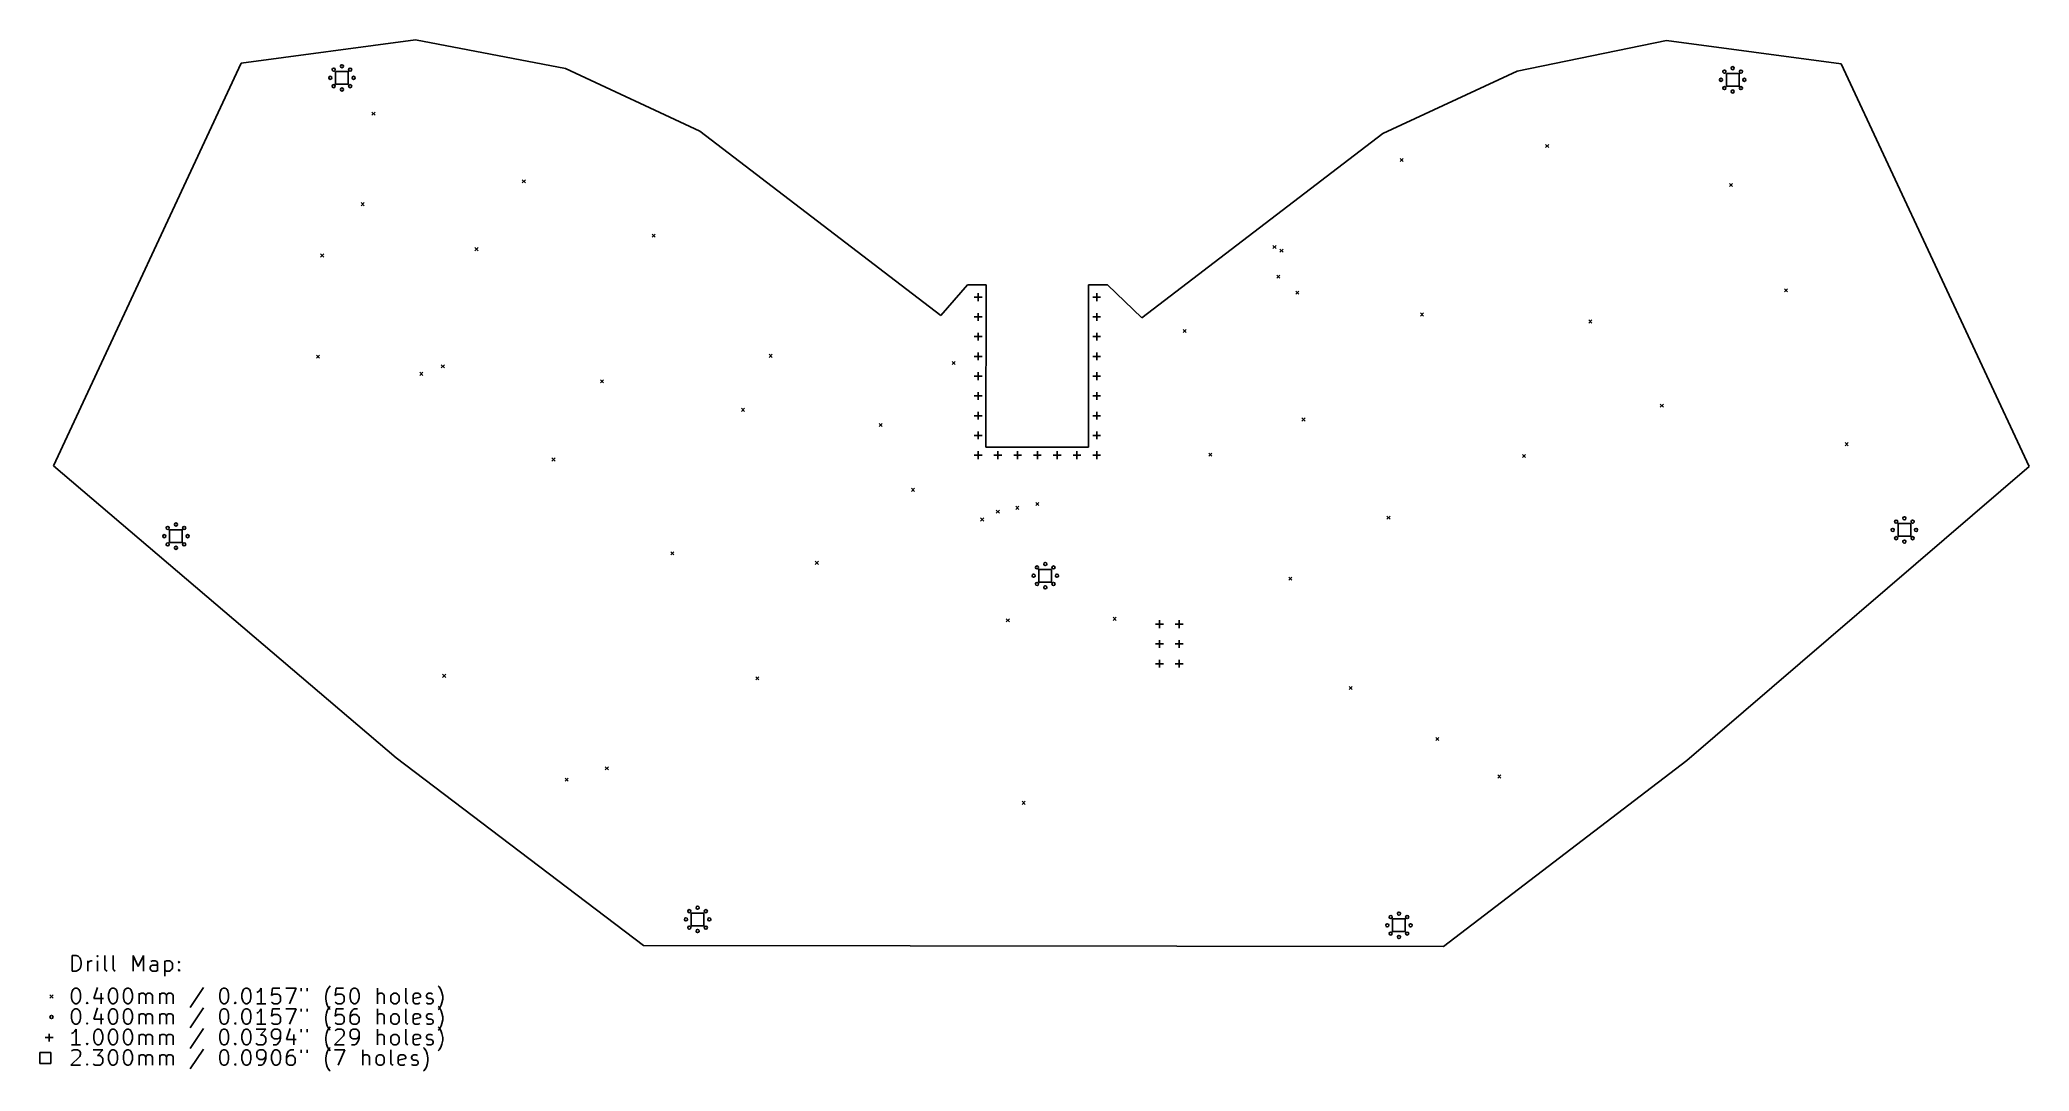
# Model space of a CAD drawing. Extents: x 13 to 269, y -176 to -43.
import ezdxf

# ---------------------------------------------------------------- set-up
doc = ezdxf.new("R2010")
doc.units = 0
doc.layers.add('BLACK', color=7, linetype='CONTINUOUS')

msp = doc.modelspace()

# ---------------------------------------------------------------- linework, layer by layer
at = {"layer": 'BLACK', "linetype": 'CONTINUOUS'}
for p, q in [((61.27, -43.36), (38.87, -46.37)), ((80.57, -47.04), (61.27, -43.36)), ((222.12, -43.45), (202.9, -47.38)), ((244.57, -46.45), (222.12, -43.45)), ((38.87, -46.37), (14.73, -98.14)), ((52.6292, -47.4468), (51.0028, -47.4468)), ((51.0028, -47.4468), (51.0028, -49.0732)), ((52.6292, -49.0732), (52.6292, -47.4468)), ((97.83, -55.09), (80.57, -47.04)), ((202.9, -47.38), (185.64, -55.43)), ((231.421, -47.7008), (229.795, -47.7008)), ((229.795, -47.7008), (229.795, -49.3272)), ((231.421, -49.3272), (231.421, -47.7008)), ((268.73, -98.25), (244.57, -46.45)), ((51.0028, -49.0732), (52.6292, -49.0732)), ((229.795, -49.3272), (231.421, -49.3272)), ((55.67, -52.67), (56.07, -53.07)), ((56.07, -52.67), (55.67, -53.07)), ((128.83, -78.8), (97.83, -55.09)), ((185.64, -55.43), (154.65, -79.13)), ((187.86, -58.63), (188.26, -59.03)), ((188.26, -58.63), (187.86, -59.03)), ((206.56, -56.81), (206.96, -57.21)), ((206.96, -56.81), (206.56, -57.21)), ((75.005, -61.365), (75.405, -61.765)), ((75.405, -61.365), (75.005, -61.765)), ((230.19, -61.82), (230.59, -62.22)), ((230.59, -61.82), (230.19, -62.22)), ((54.29, -64.3), (54.69, -64.7)), ((54.69, -64.3), (54.29, -64.7)), ((91.69, -68.36), (92.09, -68.76)), ((92.09, -68.36), (91.69, -68.76)), ((49.0741, -70.9041), (49.4741, -71.3041)), ((49.4741, -70.9041), (49.0741, -71.3041)), ((68.91, -70.08), (69.31, -70.48)), ((69.31, -70.08), (68.91, -70.48)), ((171.5, -69.8095), (171.9, -70.2095)), ((171.9, -69.8095), (171.5, -70.2095)), ((172.41, -70.28), (172.81, -70.68)), ((172.81, -70.28), (172.41, -70.68)), ((172.01, -73.62), (172.41, -74.02)), ((172.41, -73.62), (172.01, -74.02)), ((132.22, -74.86), (128.83, -78.8)), ((134.65, -74.86), (132.22, -74.86)), ((133.104, -76.454), (134.104, -76.454)), ((133.604, -75.954), (133.604, -76.954)), ((134.61, -95.76), (134.65, -74.92)), ((134.65, -74.92), (134.65, -74.86)), ((147.81, -74.87), (147.79, -95.75)), ((150.23, -74.87), (147.81, -74.87)), ((148.344, -76.454), (149.344, -76.454)), ((148.844, -75.954), (148.844, -76.954)), ((154.65, -79.13), (150.23, -74.87)), ((174.44, -75.68), (174.84, -76.08)), ((174.84, -75.68), (174.44, -76.08)), ((237.27, -75.37), (237.67, -75.77)), ((237.67, -75.37), (237.27, -75.77)), ((133.104, -78.994), (134.104, -78.994)), ((133.604, -78.494), (133.604, -79.494)), ((148.344, -78.994), (149.344, -78.994)), ((148.844, -78.494), (148.844, -79.494)), ((190.47, -78.48), (190.87, -78.88)), ((190.87, -78.48), (190.47, -78.88)), ((133.104, -81.534), (134.104, -81.534)), ((133.604, -81.034), (133.604, -82.034)), ((148.344, -81.534), (149.344, -81.534)), ((148.844, -81.034), (148.844, -82.034)), ((159.966, -80.5963), (160.366, -80.9963)), ((160.366, -80.5963), (159.966, -80.9963)), ((212.098, -79.39), (212.498, -79.79)), ((212.498, -79.39), (212.098, -79.79)), ((48.55, -83.91), (48.95, -84.31)), ((48.95, -83.91), (48.55, -84.31)), ((106.727, -83.7927), (107.127, -84.1927)), ((107.127, -83.7927), (106.727, -84.1927)), ((133.104, -84.074), (134.104, -84.074)), ((133.604, -83.574), (133.604, -84.574)), ((148.344, -84.074), (149.344, -84.074)), ((148.844, -83.574), (148.844, -84.574)), ((61.83, -86.12), (62.23, -86.52)), ((62.23, -86.12), (61.83, -86.52)), ((64.59, -85.14), (64.99, -85.54)), ((64.99, -85.14), (64.59, -85.54)), ((130.262, -84.7303), (130.662, -85.1303)), ((130.662, -84.7303), (130.262, -85.1303)), ((133.104, -86.614), (134.104, -86.614)), ((133.604, -86.114), (133.604, -87.114)), ((148.344, -86.614), (149.344, -86.614)), ((148.844, -86.114), (148.844, -87.114)), ((85.0523, -87.0723), (85.4523, -87.4723)), ((85.4523, -87.0723), (85.0523, -87.4723)), ((133.104, -89.154), (134.104, -89.154)), ((133.604, -88.654), (133.604, -89.654)), ((148.344, -89.154), (149.344, -89.154)), ((148.844, -88.654), (148.844, -89.654)), ((103.165, -90.745), (103.565, -91.145)), ((103.565, -90.745), (103.165, -91.145)), ((133.104, -91.694), (134.104, -91.694)), ((133.604, -91.194), (133.604, -92.194)), ((148.344, -91.694), (149.344, -91.694)), ((148.844, -91.194), (148.844, -92.194)), ((175.23, -91.98), (175.63, -92.38)), ((175.63, -91.98), (175.23, -92.38)), ((221.3, -90.22), (221.7, -90.62)), ((221.7, -90.22), (221.3, -90.62)), ((120.87, -92.7), (121.27, -93.1)), ((121.27, -92.7), (120.87, -93.1)), ((133.104, -94.234), (134.104, -94.234)), ((133.604, -93.734), (133.604, -94.734)), ((148.344, -94.234), (149.344, -94.234)), ((148.844, -93.734), (148.844, -94.734)), ((78.82, -97.13), (79.22, -97.53)), ((79.22, -97.13), (78.82, -97.53)), ((133.104, -96.774), (134.104, -96.774)), ((133.604, -96.274), (133.604, -97.274)), ((147.79, -95.75), (134.61, -95.76)), ((135.644, -96.774), (136.644, -96.774)), ((136.144, -96.274), (136.144, -97.274)), ((138.184, -96.774), (139.184, -96.774)), ((138.684, -96.274), (138.684, -97.274)), ((140.724, -96.774), (141.724, -96.774)), ((141.224, -96.274), (141.224, -97.274)), ((143.264, -96.774), (144.264, -96.774)), ((143.764, -96.274), (143.764, -97.274)), ((145.804, -96.774), (146.804, -96.774)), ((146.304, -96.274), (146.304, -97.274)), ((148.344, -96.774), (149.344, -96.774)), ((148.844, -96.274), (148.844, -97.274)), ((163.27, -96.51), (163.67, -96.91)), ((163.67, -96.51), (163.27, -96.91)), ((203.58, -96.69), (203.98, -97.09)), ((203.98, -96.69), (203.58, -97.09)), ((245.07, -95.16), (245.47, -95.56)), ((245.47, -95.16), (245.07, -95.56)), ((14.73, -98.14), (58.78, -135.69)), ((224.72, -136.04), (268.73, -98.25)), ((125.034, -101.036), (125.434, -101.436)), ((125.434, -101.036), (125.034, -101.436)), ((133.929, -104.84), (134.329, -105.239)), ((134.329, -104.84), (133.929, -105.239)), ((135.94, -103.84), (136.34, -104.239)), ((136.34, -103.84), (135.94, -104.239)), ((138.45, -103.34), (138.85, -103.739)), ((138.85, -103.34), (138.45, -103.739)), ((141.02, -102.84), (141.42, -103.239)), ((141.42, -102.84), (141.02, -103.239)), ((186.16, -104.61), (186.56, -105.01)), ((186.56, -104.61), (186.16, -105.01)), ((31.2932, -106.375), (29.6668, -106.375)), ((29.6668, -106.375), (29.6668, -108.001)), ((31.2932, -108.001), (31.2932, -106.375)), ((253.499, -105.569), (251.873, -105.569)), ((251.873, -105.569), (251.873, -107.195)), ((251.873, -107.195), (253.499, -107.195)), ((253.499, -107.195), (253.499, -105.569)), ((29.6668, -108.001), (31.2932, -108.001)), ((94.1, -109.19), (94.5, -109.59)), ((94.5, -109.19), (94.1, -109.59)), ((112.67, -110.41), (113.07, -110.81)), ((113.07, -110.41), (112.67, -110.81)), ((143.053, -111.455), (141.427, -111.455)), ((141.427, -111.455), (141.427, -113.081)), ((143.053, -113.081), (143.053, -111.455)), ((173.53, -112.44), (173.93, -112.84)), ((173.93, -112.44), (173.53, -112.84)), ((141.427, -113.081), (143.053, -113.081)), ((150.944, -117.614), (151.344, -118.014)), ((151.344, -117.614), (150.944, -118.014)), ((137.226, -117.799), (137.626, -118.199)), ((137.626, -117.799), (137.226, -118.199)), ((156.415, -118.505), (157.415, -118.505)), ((156.915, -118.005), (156.915, -119.005)), ((158.955, -118.505), (159.955, -118.505)), ((159.455, -118.005), (159.455, -119.005)), ((156.415, -121.045), (157.415, -121.045)), ((156.915, -120.545), (156.915, -121.545)), ((158.955, -121.045), (159.955, -121.045)), ((159.455, -120.545), (159.455, -121.545)), ((64.76, -124.95), (65.16, -125.35)), ((65.16, -124.95), (64.76, -125.35)), ((105.03, -125.28), (105.43, -125.68)), ((105.43, -125.28), (105.03, -125.68)), ((156.415, -123.585), (157.415, -123.585)), ((156.915, -123.085), (156.915, -124.085)), ((158.955, -123.585), (159.955, -123.585)), ((159.455, -123.085), (159.455, -124.085)), ((181.29, -126.51), (181.69, -126.91)), ((181.69, -126.51), (181.29, -126.91)), ((192.45, -133.06), (192.85, -133.46)), ((192.85, -133.06), (192.45, -133.46)), ((58.78, -135.69), (90.57, -159.82)), ((85.67, -136.83), (86.07, -137.23)), ((86.07, -136.83), (85.67, -137.23)), ((193.43, -159.93), (224.72, -136.04)), ((200.4, -137.89), (200.8, -138.29)), ((200.8, -137.89), (200.4, -138.29)), ((80.52, -138.29), (80.92, -138.69)), ((80.92, -138.29), (80.52, -138.69)), ((139.246, -141.278), (139.646, -141.678)), ((139.646, -141.278), (139.246, -141.678)), ((98.3492, -155.651), (96.7228, -155.651)), ((96.7228, -155.651), (96.7228, -157.277)), ((98.3492, -157.277), (98.3492, -155.651)), ((96.7228, -157.277), (98.3492, -157.277)), ((188.519, -156.413), (186.893, -156.413)), ((186.893, -156.413), (186.893, -158.039)), ((186.893, -158.039), (188.519, -158.039)), ((188.519, -158.039), (188.519, -156.413)), ((17.1562, -163.105), (17.1562, -161.105)), ((17.1562, -161.105), (17.6324, -161.105)), ((17.6324, -161.105), (17.9181, -161.2)), ((20.3943, -161.105), (20.299, -161.2)), ((20.4895, -161.2), (20.3943, -161.105)), ((20.3943, -161.105), (20.3943, -161.296)), ((21.3467, -162.82), (21.3467, -161.105)), ((22.3943, -162.82), (22.3943, -161.105)), ((24.9657, -163.105), (24.9657, -161.105)), ((24.9657, -161.105), (25.6324, -162.534)), ((25.6324, -162.534), (26.299, -161.105)), ((26.299, -161.105), (26.299, -163.105)), ((90.57, -159.82), (193.43, -159.93)), ((17.6324, -163.105), (17.1562, -163.105)), ((17.9181, -163.01), (17.6324, -163.105)), ((17.9181, -161.2), (18.1086, -161.391)), ((18.1086, -162.82), (17.9181, -163.01)), ((18.1086, -161.391), (18.2038, -161.581)), ((18.2038, -162.629), (18.1086, -162.82)), ((18.2038, -161.581), (18.299, -161.962)), ((18.299, -162.248), (18.2038, -162.629)), ((18.299, -161.962), (18.299, -162.248)), ((19.1562, -163.105), (19.1562, -161.772)), ((19.1562, -162.153), (19.2514, -161.962)), ((19.2514, -161.962), (19.3467, -161.867)), ((19.3467, -161.867), (19.5371, -161.772)), ((19.5371, -161.772), (19.7276, -161.772)), ((20.299, -161.2), (20.3943, -161.296)), ((20.3943, -161.296), (20.4895, -161.2)), ((20.3943, -163.105), (20.3943, -161.772)), ((21.4419, -163.01), (21.3467, -162.82)), ((21.6324, -163.105), (21.4419, -163.01)), ((22.4895, -163.01), (22.3943, -162.82)), ((22.68, -163.105), (22.4895, -163.01)), ((27.1562, -162.629), (27.2514, -162.439)), ((27.1562, -162.82), (27.1562, -162.629)), ((27.2514, -163.01), (27.1562, -162.82)), ((27.4419, -161.772), (27.2514, -161.867)), ((27.2514, -162.439), (27.4419, -162.343)), ((27.4419, -163.105), (27.2514, -163.01)), ((27.8229, -161.772), (27.4419, -161.772)), ((27.4419, -162.343), (27.9181, -162.343)), ((27.9181, -163.105), (27.4419, -163.105)), ((28.0133, -161.867), (27.8229, -161.772)), ((27.9181, -162.343), (28.1086, -162.248)), ((28.1086, -163.01), (27.9181, -163.105)), ((28.1086, -162.058), (28.0133, -161.867)), ((28.1086, -163.105), (28.1086, -162.058)), ((29.061, -161.772), (29.061, -163.772)), ((29.061, -161.867), (29.2514, -161.772)), ((29.2514, -163.105), (29.061, -163.01)), ((29.2514, -161.772), (29.6324, -161.772)), ((29.6324, -163.105), (29.2514, -163.105)), ((29.6324, -161.772), (29.8229, -161.867)), ((29.8229, -163.01), (29.6324, -163.105)), ((29.8229, -161.867), (29.9181, -161.962)), ((29.9181, -162.915), (29.8229, -163.01)), ((29.9181, -161.962), (30.0133, -162.153)), ((30.0133, -162.724), (29.9181, -162.915)), ((30.0133, -162.153), (30.0133, -162.724)), ((30.7752, -161.962), (30.8705, -161.867)), ((30.8705, -162.058), (30.7752, -161.962)), ((30.7752, -163.01), (30.8705, -162.915)), ((30.8705, -163.105), (30.7752, -163.01)), ((30.8705, -161.867), (30.9657, -161.962)), ((30.8705, -161.867), (30.8705, -162.058)), ((30.9657, -161.962), (30.8705, -162.058)), ((30.8705, -162.915), (30.9657, -163.01)), ((30.8705, -162.915), (30.8705, -163.105)), ((30.9657, -163.01), (30.8705, -163.105)), ((14.28, -166.18), (14.68, -166.58)), ((14.68, -166.18), (14.28, -166.58)), ((17.061, -166.067), (17.1562, -165.686)), ((17.061, -166.543), (17.061, -166.067)), ((17.1562, -165.686), (17.2514, -165.496)), ((17.2514, -165.496), (17.3467, -165.4)), ((17.3467, -165.4), (17.5371, -165.305)), ((17.5371, -165.305), (17.7276, -165.305)), ((17.7276, -165.305), (17.9181, -165.4)), ((17.9181, -165.4), (18.0133, -165.496)), ((18.0133, -165.496), (18.1086, -165.686)), ((18.1086, -165.686), (18.2038, -166.067)), ((18.2038, -166.067), (18.2038, -166.543)), ((20.3943, -165.21), (19.9181, -166.639)), ((20.8705, -165.972), (20.8705, -167.305)), ((21.8229, -166.067), (21.9181, -165.686)), ((21.8229, -166.543), (21.8229, -166.067)), ((21.9181, -165.686), (22.0133, -165.496)), ((22.0133, -165.496), (22.1086, -165.4)), ((22.1086, -165.4), (22.299, -165.305)), ((22.299, -165.305), (22.4895, -165.305)), ((22.4895, -165.305), (22.68, -165.4)), ((22.68, -165.4), (22.7752, -165.496)), ((22.7752, -165.496), (22.8705, -165.686)), ((22.8705, -165.686), (22.9657, -166.067)), ((22.9657, -166.067), (22.9657, -166.543)), ((23.7276, -166.067), (23.8229, -165.686)), ((23.7276, -166.543), (23.7276, -166.067)), ((23.8229, -165.686), (23.9181, -165.496)), ((23.9181, -165.496), (24.0133, -165.4)), ((24.0133, -165.4), (24.2038, -165.305)), ((24.2038, -165.305), (24.3943, -165.305)), ((24.3943, -165.305), (24.5848, -165.4)), ((24.5848, -165.4), (24.68, -165.496)), ((24.68, -165.496), (24.7752, -165.686)), ((24.7752, -165.686), (24.8705, -166.067)), ((24.8705, -166.067), (24.8705, -166.543)), ((25.7276, -167.305), (25.7276, -165.972)), ((25.7276, -166.162), (25.8229, -166.067)), ((25.8229, -166.067), (26.0133, -165.972)), ((26.0133, -165.972), (26.299, -165.972)), ((26.299, -165.972), (26.4895, -166.067)), ((26.4895, -166.067), (26.5848, -166.258)), ((26.5848, -166.258), (26.68, -166.067)), ((26.68, -166.067), (26.8705, -165.972)), ((26.8705, -165.972), (27.1562, -165.972)), ((27.1562, -165.972), (27.3467, -166.067)), ((27.3467, -166.067), (27.4419, -166.258)), ((28.3943, -167.305), (28.3943, -165.972)), ((28.3943, -166.162), (28.4895, -166.067)), ((28.4895, -166.067), (28.68, -165.972)), ((28.68, -165.972), (28.9657, -165.972)), ((28.9657, -165.972), (29.1562, -166.067)), ((29.1562, -166.067), (29.2514, -166.258)), ((29.2514, -166.258), (29.3467, -166.067)), ((29.3467, -166.067), (29.5371, -165.972)), ((29.5371, -165.972), (29.8229, -165.972)), ((29.8229, -165.972), (30.0133, -166.067)), ((30.0133, -166.067), (30.1086, -166.258)), ((34.0133, -165.21), (32.299, -167.781)), ((36.1086, -166.067), (36.2038, -165.686)), ((36.1086, -166.543), (36.1086, -166.067)), ((36.2038, -165.686), (36.299, -165.496)), ((36.299, -165.496), (36.3943, -165.4)), ((36.3943, -165.4), (36.5848, -165.305)), ((36.5848, -165.305), (36.7752, -165.305)), ((36.7752, -165.305), (36.9657, -165.4)), ((36.9657, -165.4), (37.061, -165.496)), ((37.061, -165.496), (37.1562, -165.686)), ((37.1562, -165.686), (37.2514, -166.067)), ((37.2514, -166.067), (37.2514, -166.543)), ((38.9657, -166.067), (39.061, -165.686)), ((38.9657, -166.543), (38.9657, -166.067)), ((39.061, -165.686), (39.1562, -165.496)), ((39.1562, -165.496), (39.2514, -165.4)), ((39.2514, -165.4), (39.4419, -165.305)), ((39.4419, -165.305), (39.6324, -165.305)), ((39.6324, -165.305), (39.8229, -165.4)), ((39.8229, -165.4), (39.9181, -165.496)), ((39.9181, -165.496), (40.0133, -165.686)), ((40.0133, -165.686), (40.1086, -166.067)), ((40.1086, -166.067), (40.1086, -166.543)), ((41.061, -165.781), (40.8705, -165.877)), ((41.2514, -165.591), (41.061, -165.781)), ((41.4419, -165.305), (41.2514, -165.591)), ((41.4419, -167.305), (41.4419, -165.305)), ((42.8705, -165.305), (42.7752, -166.258)), ((42.7752, -166.258), (42.8705, -166.162)), ((43.8229, -165.305), (42.8705, -165.305)), ((42.8705, -166.162), (43.061, -166.067)), ((43.061, -166.067), (43.5371, -166.067)), ((43.5371, -166.067), (43.7276, -166.162)), ((43.7276, -166.162), (43.8229, -166.258)), ((44.5848, -165.305), (45.9181, -165.305)), ((45.9181, -165.305), (45.061, -167.305)), ((46.5848, -165.305), (46.5848, -165.686)), ((47.3467, -165.305), (47.3467, -165.686)), ((49.7276, -166.353), (49.8229, -165.877)), ((49.8229, -165.877), (49.9181, -165.591)), ((49.9181, -165.591), (50.0133, -165.4)), ((50.0133, -165.4), (50.2038, -165.115)), ((50.2038, -165.115), (50.2991, -165.02)), ((51.061, -165.305), (50.9657, -166.258)), ((50.9657, -166.258), (51.061, -166.162)), ((52.0133, -165.305), (51.061, -165.305)), ((51.061, -166.162), (51.2514, -166.067)), ((51.2514, -166.067), (51.7276, -166.067)), ((51.7276, -166.067), (51.9181, -166.162)), ((51.9181, -166.162), (52.0133, -166.258)), ((52.8705, -166.067), (52.9657, -165.686)), ((52.8705, -166.543), (52.8705, -166.067)), ((52.9657, -165.686), (53.061, -165.496)), ((53.061, -165.496), (53.1562, -165.4)), ((53.1562, -165.4), (53.3467, -165.305)), ((53.3467, -165.305), (53.5371, -165.305)), ((53.5371, -165.305), (53.7276, -165.4)), ((53.7276, -165.4), (53.8229, -165.496)), ((53.8229, -165.496), (53.9181, -165.686)), ((53.9181, -165.686), (54.0133, -166.067)), ((54.0133, -166.067), (54.0133, -166.543)), ((56.3943, -167.305), (56.3943, -165.305)), ((56.4895, -166.067), (56.3943, -166.162)), ((56.68, -165.972), (56.4895, -166.067)), ((56.9657, -165.972), (56.68, -165.972)), ((57.1562, -166.067), (56.9657, -165.972)), ((57.2514, -166.258), (57.1562, -166.067)), ((58.1086, -166.353), (58.2038, -166.162)), ((58.2038, -166.162), (58.2991, -166.067)), ((58.2991, -166.067), (58.4895, -165.972)), ((58.4895, -165.972), (58.7752, -165.972)), ((58.7752, -165.972), (58.9657, -166.067)), ((58.9657, -166.067), (59.061, -166.162)), ((59.061, -166.162), (59.1562, -166.353)), ((60.0133, -167.02), (60.0133, -165.305)), ((60.9657, -166.258), (61.061, -166.067)), ((61.061, -166.067), (61.2514, -165.972)), ((61.2514, -165.972), (61.6324, -165.972)), ((61.6324, -165.972), (61.8229, -166.067)), ((61.8229, -166.067), (61.9181, -166.258)), ((62.68, -166.258), (62.7752, -166.067)), ((62.7752, -166.067), (62.9657, -165.972)), ((62.9657, -165.972), (63.2514, -165.972)), ((63.2514, -165.972), (63.4419, -166.067)), ((64.2991, -165.115), (64.2038, -165.02)), ((64.4895, -165.4), (64.2991, -165.115)), ((64.5848, -165.591), (64.4895, -165.4)), ((64.68, -165.877), (64.5848, -165.591)), ((64.7752, -166.353), (64.68, -165.877)), ((17.1562, -166.924), (17.061, -166.543)), ((17.061, -168.707), (17.1562, -168.326)), ((17.061, -169.183), (17.061, -168.707)), ((17.2514, -167.115), (17.1562, -166.924)), ((17.1562, -168.326), (17.2514, -168.136)), ((17.3467, -167.21), (17.2514, -167.115)), ((17.2514, -168.136), (17.3467, -168.04)), ((17.5371, -167.305), (17.3467, -167.21)), ((17.3467, -168.04), (17.5371, -167.945)), ((17.7276, -167.305), (17.5371, -167.305)), ((17.5371, -167.945), (17.7276, -167.945)), ((17.9181, -167.21), (17.7276, -167.305)), ((17.7276, -167.945), (17.9181, -168.04)), ((18.0133, -167.115), (17.9181, -167.21)), ((17.9181, -168.04), (18.0133, -168.136)), ((18.1086, -166.924), (18.0133, -167.115)), ((18.0133, -168.136), (18.1086, -168.326)), ((18.2038, -166.543), (18.1086, -166.924)), ((18.1086, -168.326), (18.2038, -168.707)), ((18.2038, -168.707), (18.2038, -169.183)), ((18.9657, -167.21), (19.061, -167.115)), ((19.061, -167.305), (18.9657, -167.21)), ((19.061, -167.115), (19.1562, -167.21)), ((19.061, -167.115), (19.061, -167.305)), ((19.1562, -167.21), (19.061, -167.305)), ((19.9181, -166.639), (21.1562, -166.639)), ((20.3943, -167.85), (19.9181, -169.279)), ((20.8705, -168.612), (20.8705, -169.945)), ((21.9181, -166.924), (21.8229, -166.543)), ((21.8229, -168.707), (21.9181, -168.326)), ((21.8229, -169.183), (21.8229, -168.707)), ((22.0133, -167.115), (21.9181, -166.924)), ((21.9181, -168.326), (22.0133, -168.136)), ((22.1086, -167.21), (22.0133, -167.115)), ((22.0133, -168.136), (22.1086, -168.04)), ((22.299, -167.305), (22.1086, -167.21)), ((22.1086, -168.04), (22.299, -167.945)), ((22.4895, -167.305), (22.299, -167.305)), ((22.299, -167.945), (22.4895, -167.945)), ((22.68, -167.21), (22.4895, -167.305)), ((22.4895, -167.945), (22.68, -168.04)), ((22.7752, -167.115), (22.68, -167.21)), ((22.68, -168.04), (22.7752, -168.136)), ((22.8705, -166.924), (22.7752, -167.115)), ((22.7752, -168.136), (22.8705, -168.326)), ((22.9657, -166.543), (22.8705, -166.924)), ((22.8705, -168.326), (22.9657, -168.707)), ((22.9657, -168.707), (22.9657, -169.183)), ((23.8229, -166.924), (23.7276, -166.543)), ((23.7276, -168.707), (23.8229, -168.326)), ((23.7276, -169.183), (23.7276, -168.707)), ((23.9181, -167.115), (23.8229, -166.924)), ((23.8229, -168.326), (23.9181, -168.136)), ((24.0133, -167.21), (23.9181, -167.115)), ((23.9181, -168.136), (24.0133, -168.04)), ((24.2038, -167.305), (24.0133, -167.21)), ((24.0133, -168.04), (24.2038, -167.945)), ((24.3943, -167.305), (24.2038, -167.305)), ((24.2038, -167.945), (24.3943, -167.945)), ((24.5848, -167.21), (24.3943, -167.305)), ((24.3943, -167.945), (24.5848, -168.04)), ((24.68, -167.115), (24.5848, -167.21)), ((24.5848, -168.04), (24.68, -168.136)), ((24.7752, -166.924), (24.68, -167.115)), ((24.68, -168.136), (24.7752, -168.326)), ((24.8705, -166.543), (24.7752, -166.924)), ((24.7752, -168.326), (24.8705, -168.707)), ((24.8705, -168.707), (24.8705, -169.183)), ((25.7276, -169.945), (25.7276, -168.612)), ((25.7276, -168.802), (25.8229, -168.707)), ((25.8229, -168.707), (26.0133, -168.612)), ((26.0133, -168.612), (26.299, -168.612)), ((26.299, -168.612), (26.4895, -168.707)), ((26.4895, -168.707), (26.5848, -168.898)), ((26.5848, -166.258), (26.5848, -167.305)), ((26.5848, -168.898), (26.68, -168.707)), ((26.68, -168.707), (26.8705, -168.612)), ((26.8705, -168.612), (27.1562, -168.612)), ((27.1562, -168.612), (27.3467, -168.707)), ((27.3467, -168.707), (27.4419, -168.898)), ((27.4419, -166.258), (27.4419, -167.305)), ((28.3943, -169.945), (28.3943, -168.612)), ((28.3943, -168.802), (28.4895, -168.707)), ((28.4895, -168.707), (28.68, -168.612)), ((28.68, -168.612), (28.9657, -168.612)), ((28.9657, -168.612), (29.1562, -168.707)), ((29.1562, -168.707), (29.2514, -168.898)), ((29.2514, -166.258), (29.2514, -167.305)), ((29.2514, -168.898), (29.3467, -168.707)), ((29.3467, -168.707), (29.5371, -168.612)), ((29.5371, -168.612), (29.8229, -168.612)), ((29.8229, -168.612), (30.0133, -168.707)), ((30.0133, -168.707), (30.1086, -168.898)), ((30.1086, -166.258), (30.1086, -167.305)), ((34.0133, -167.85), (32.299, -170.421)), ((36.2038, -166.924), (36.1086, -166.543)), ((36.1086, -168.707), (36.2038, -168.326)), ((36.1086, -169.183), (36.1086, -168.707)), ((36.299, -167.115), (36.2038, -166.924)), ((36.2038, -168.326), (36.299, -168.136)), ((36.3943, -167.21), (36.299, -167.115)), ((36.299, -168.136), (36.3943, -168.04)), ((36.5848, -167.305), (36.3943, -167.21)), ((36.3943, -168.04), (36.5848, -167.945)), ((36.7752, -167.305), (36.5848, -167.305)), ((36.5848, -167.945), (36.7752, -167.945)), ((36.9657, -167.21), (36.7752, -167.305)), ((36.7752, -167.945), (36.9657, -168.04)), ((37.061, -167.115), (36.9657, -167.21)), ((36.9657, -168.04), (37.061, -168.136)), ((37.1562, -166.924), (37.061, -167.115)), ((37.061, -168.136), (37.1562, -168.326)), ((37.2514, -166.543), (37.1562, -166.924)), ((37.1562, -168.326), (37.2514, -168.707)), ((37.2514, -168.707), (37.2514, -169.183)), ((38.0133, -167.21), (38.1086, -167.115)), ((38.1086, -167.305), (38.0133, -167.21)), ((38.1086, -167.115), (38.2038, -167.21)), ((38.1086, -167.115), (38.1086, -167.305)), ((38.2038, -167.21), (38.1086, -167.305)), ((39.061, -166.924), (38.9657, -166.543)), ((38.9657, -168.707), (39.061, -168.326)), ((38.9657, -169.183), (38.9657, -168.707)), ((39.1562, -167.115), (39.061, -166.924)), ((39.061, -168.326), (39.1562, -168.136)), ((39.2514, -167.21), (39.1562, -167.115)), ((39.1562, -168.136), (39.2514, -168.04)), ((39.4419, -167.305), (39.2514, -167.21)), ((39.2514, -168.04), (39.4419, -167.945)), ((39.6324, -167.305), (39.4419, -167.305)), ((39.4419, -167.945), (39.6324, -167.945)), ((39.8229, -167.21), (39.6324, -167.305)), ((39.6324, -167.945), (39.8229, -168.04)), ((39.9181, -167.115), (39.8229, -167.21)), ((39.8229, -168.04), (39.9181, -168.136)), ((40.0133, -166.924), (39.9181, -167.115)), ((39.9181, -168.136), (40.0133, -168.326)), ((40.1086, -166.543), (40.0133, -166.924)), ((40.0133, -168.326), (40.1086, -168.707)), ((40.1086, -168.707), (40.1086, -169.183)), ((42.0133, -167.305), (40.8705, -167.305)), ((41.061, -168.421), (40.8705, -168.517)), ((41.2514, -168.231), (41.061, -168.421)), ((41.4419, -167.945), (41.2514, -168.231)), ((41.4419, -169.945), (41.4419, -167.945)), ((42.8705, -167.21), (42.7752, -167.115)), ((42.8705, -167.945), (42.7752, -168.898)), ((43.061, -167.305), (42.8705, -167.21)), ((43.8229, -167.945), (42.8705, -167.945)), ((42.8705, -168.802), (43.061, -168.707)), ((43.5371, -167.305), (43.061, -167.305)), ((43.061, -168.707), (43.5371, -168.707)), ((43.7276, -167.21), (43.5371, -167.305)), ((43.5371, -168.707), (43.7276, -168.802)), ((43.8229, -167.115), (43.7276, -167.21)), ((43.8229, -166.258), (43.9181, -166.448)), ((43.9181, -166.924), (43.8229, -167.115)), ((43.9181, -166.448), (43.9181, -166.924)), ((44.5848, -167.945), (45.9181, -167.945)), ((45.9181, -167.945), (45.061, -169.945)), ((46.5848, -167.945), (46.5848, -168.326)), ((47.3467, -167.945), (47.3467, -168.326)), ((49.7276, -166.734), (49.7276, -166.353)), ((49.8229, -167.21), (49.7276, -166.734)), ((49.7276, -168.993), (49.8229, -168.517)), ((49.9181, -167.496), (49.8229, -167.21)), ((49.8229, -168.517), (49.9181, -168.231)), ((50.0133, -167.686), (49.9181, -167.496)), ((49.9181, -168.231), (50.0133, -168.04)), ((50.2038, -167.972), (50.0133, -167.686)), ((50.0133, -168.04), (50.2038, -167.755)), ((50.2038, -167.755), (50.2991, -167.66)), ((50.2991, -168.067), (50.2038, -167.972)), ((51.061, -167.21), (50.9657, -167.115)), ((51.061, -167.945), (50.9657, -168.898)), ((51.2514, -167.305), (51.061, -167.21)), ((52.0133, -167.945), (51.061, -167.945)), ((51.061, -168.802), (51.2514, -168.707)), ((51.7276, -167.305), (51.2514, -167.305)), ((51.2514, -168.707), (51.7276, -168.707)), ((51.9181, -167.21), (51.7276, -167.305)), ((51.7276, -168.707), (51.9181, -168.802)), ((52.0133, -167.115), (51.9181, -167.21)), ((52.0133, -166.258), (52.1086, -166.448)), ((52.1086, -166.924), (52.0133, -167.115)), ((52.1086, -166.448), (52.1086, -166.924)), ((52.9657, -166.924), (52.8705, -166.543)), ((52.9657, -168.421), (52.8705, -168.802)), ((53.061, -167.115), (52.9657, -166.924)), ((53.1562, -168.136), (52.9657, -168.421)), ((53.1562, -167.21), (53.061, -167.115)), ((53.2514, -168.707), (53.061, -168.802)), ((53.3467, -167.305), (53.1562, -167.21)), ((53.2514, -168.04), (53.1562, -168.136)), ((53.4419, -167.945), (53.2514, -168.04)), ((53.6324, -168.707), (53.2514, -168.707)), ((53.5371, -167.305), (53.3467, -167.305)), ((53.8229, -167.945), (53.4419, -167.945)), ((53.7276, -167.21), (53.5371, -167.305)), ((53.8229, -168.802), (53.6324, -168.707)), ((53.8229, -167.115), (53.7276, -167.21)), ((53.9181, -166.924), (53.8229, -167.115)), ((54.0133, -166.543), (53.9181, -166.924)), ((56.3943, -169.945), (56.3943, -167.945)), ((56.4895, -168.707), (56.3943, -168.802)), ((56.68, -168.612), (56.4895, -168.707)), ((56.9657, -168.612), (56.68, -168.612)), ((57.1562, -168.707), (56.9657, -168.612)), ((57.2514, -168.898), (57.1562, -168.707)), ((57.2514, -167.305), (57.2514, -166.258)), ((58.1086, -166.924), (58.1086, -166.353)), ((58.2038, -167.115), (58.1086, -166.924)), ((58.2991, -167.21), (58.2038, -167.115)), ((58.2038, -168.802), (58.2991, -168.707)), ((58.4895, -167.305), (58.2991, -167.21)), ((58.2991, -168.707), (58.4895, -168.612)), ((58.7752, -167.305), (58.4895, -167.305)), ((58.4895, -168.612), (58.7752, -168.612)), ((58.9657, -167.21), (58.7752, -167.305)), ((58.7752, -168.612), (58.9657, -168.707)), ((59.061, -167.115), (58.9657, -167.21)), ((58.9657, -168.707), (59.061, -168.802)), ((59.1562, -166.924), (59.061, -167.115)), ((59.1562, -166.353), (59.1562, -166.924)), ((60.1086, -167.21), (60.0133, -167.02)), ((60.0133, -169.66), (60.0133, -167.945)), ((60.2991, -167.305), (60.1086, -167.21)), ((60.9657, -167.02), (60.9657, -166.258)), ((61.9181, -166.448), (60.9657, -166.639)), ((61.061, -167.21), (60.9657, -167.02)), ((60.9657, -168.898), (61.061, -168.707)), ((61.2514, -167.305), (61.061, -167.21)), ((61.061, -168.707), (61.2514, -168.612)), ((61.6324, -167.305), (61.2514, -167.305)), ((61.2514, -168.612), (61.6324, -168.612)), ((61.8229, -167.21), (61.6324, -167.305)), ((61.6324, -168.612), (61.8229, -168.707)), ((61.8229, -168.707), (61.9181, -168.898)), ((61.9181, -166.258), (61.9181, -166.448)), ((62.68, -166.353), (62.68, -166.258)), ((62.7752, -166.543), (62.68, -166.353)), ((62.68, -167.21), (62.8705, -167.305)), ((62.68, -168.898), (62.7752, -168.707)), ((62.9657, -166.639), (62.7752, -166.543)), ((62.7752, -168.707), (62.9657, -168.612)), ((62.8705, -167.305), (63.2514, -167.305)), ((63.2514, -166.639), (62.9657, -166.639)), ((62.9657, -168.612), (63.2514, -168.612)), ((63.4419, -166.734), (63.2514, -166.639)), ((63.2514, -167.305), (63.4419, -167.21)), ((63.2514, -168.612), (63.4419, -168.707)), ((63.5371, -166.924), (63.4419, -166.734)), ((63.4419, -167.21), (63.5371, -167.02)), ((63.5371, -167.02), (63.5371, -166.924)), ((64.2991, -167.755), (64.2038, -167.66)), ((64.2038, -168.067), (64.2991, -167.972)), ((64.2991, -167.972), (64.4895, -167.686)), ((64.4895, -168.04), (64.2991, -167.755)), ((64.4895, -167.686), (64.5848, -167.496)), ((64.5848, -168.231), (64.4895, -168.04)), ((64.5848, -167.496), (64.68, -167.21)), ((64.68, -168.517), (64.5848, -168.231)), ((64.68, -167.21), (64.7752, -166.734)), ((64.7752, -168.993), (64.68, -168.517)), ((64.7752, -166.734), (64.7752, -166.353)), ((14.18, -171.16), (14.18, -172.16)), ((17.1562, -169.564), (17.061, -169.183)), ((17.2514, -171.061), (17.061, -171.157)), ((17.2514, -169.755), (17.1562, -169.564)), ((17.3467, -169.85), (17.2514, -169.755)), ((17.4419, -170.871), (17.2514, -171.061)), ((17.5371, -169.945), (17.3467, -169.85)), ((17.6324, -170.585), (17.4419, -170.871)), ((17.7276, -169.945), (17.5371, -169.945)), ((17.6324, -172.585), (17.6324, -170.585)), ((17.9181, -169.85), (17.7276, -169.945)), ((18.0133, -169.755), (17.9181, -169.85)), ((18.1086, -169.564), (18.0133, -169.755)), ((18.2038, -169.183), (18.1086, -169.564)), ((18.9657, -169.85), (19.061, -169.755)), ((19.061, -169.945), (18.9657, -169.85)), ((19.061, -169.755), (19.1562, -169.85)), ((19.061, -169.755), (19.061, -169.945)), ((19.1562, -169.85), (19.061, -169.945)), ((19.9181, -169.279), (21.1562, -169.279)), ((19.9181, -171.347), (20.0133, -170.966)), ((19.9181, -171.823), (19.9181, -171.347)), ((20.0133, -170.966), (20.1086, -170.776)), ((20.1086, -170.776), (20.2038, -170.68)), ((20.2038, -170.68), (20.3943, -170.585)), ((20.3943, -170.585), (20.5848, -170.585)), ((20.5848, -170.585), (20.7752, -170.68)), ((20.7752, -170.68), (20.8705, -170.776)), ((20.8705, -170.776), (20.9657, -170.966)), ((20.9657, -170.966), (21.061, -171.347)), ((21.061, -171.347), (21.061, -171.823)), ((21.9181, -169.564), (21.8229, -169.183)), ((21.8229, -171.347), (21.9181, -170.966)), ((21.8229, -171.823), (21.8229, -171.347)), ((22.0133, -169.755), (21.9181, -169.564)), ((21.9181, -170.966), (22.0133, -170.776)), ((22.1086, -169.85), (22.0133, -169.755)), ((22.0133, -170.776), (22.1086, -170.68)), ((22.299, -169.945), (22.1086, -169.85)), ((22.1086, -170.68), (22.299, -170.585)), ((22.4895, -169.945), (22.299, -169.945)), ((22.299, -170.585), (22.4895, -170.585)), ((22.68, -169.85), (22.4895, -169.945)), ((22.4895, -170.585), (22.68, -170.68)), ((22.7752, -169.755), (22.68, -169.85)), ((22.68, -170.68), (22.7752, -170.776)), ((22.8705, -169.564), (22.7752, -169.755)), ((22.7752, -170.776), (22.8705, -170.966)), ((22.9657, -169.183), (22.8705, -169.564)), ((22.8705, -170.966), (22.9657, -171.347)), ((22.9657, -171.347), (22.9657, -171.823)), ((23.8229, -169.564), (23.7276, -169.183)), ((23.7276, -171.347), (23.8229, -170.966)), ((23.7276, -171.823), (23.7276, -171.347)), ((23.9181, -169.755), (23.8229, -169.564)), ((23.8229, -170.966), (23.9181, -170.776)), ((24.0133, -169.85), (23.9181, -169.755)), ((23.9181, -170.776), (24.0133, -170.68)), ((24.2038, -169.945), (24.0133, -169.85)), ((24.0133, -170.68), (24.2038, -170.585)), ((24.3943, -169.945), (24.2038, -169.945)), ((24.2038, -170.585), (24.3943, -170.585)), ((24.5848, -169.85), (24.3943, -169.945)), ((24.3943, -170.585), (24.5848, -170.68)), ((24.68, -169.755), (24.5848, -169.85)), ((24.5848, -170.68), (24.68, -170.776)), ((24.7752, -169.564), (24.68, -169.755)), ((24.68, -170.776), (24.7752, -170.966)), ((24.8705, -169.183), (24.7752, -169.564)), ((24.7752, -170.966), (24.8705, -171.347)), ((24.8705, -171.347), (24.8705, -171.823)), ((25.7276, -172.585), (25.7276, -171.252)), ((25.7276, -171.442), (25.8229, -171.347)), ((25.8229, -171.347), (26.0133, -171.252)), ((26.0133, -171.252), (26.299, -171.252)), ((26.299, -171.252), (26.4895, -171.347)), ((26.4895, -171.347), (26.5848, -171.538)), ((26.5848, -168.898), (26.5848, -169.945)), ((26.5848, -171.538), (26.68, -171.347)), ((26.68, -171.347), (26.8705, -171.252)), ((26.8705, -171.252), (27.1562, -171.252)), ((27.1562, -171.252), (27.3467, -171.347)), ((27.3467, -171.347), (27.4419, -171.538)), ((27.4419, -168.898), (27.4419, -169.945)), ((28.3943, -172.585), (28.3943, -171.252)), ((28.3943, -171.442), (28.4895, -171.347)), ((28.4895, -171.347), (28.68, -171.252)), ((28.68, -171.252), (28.9657, -171.252)), ((28.9657, -171.252), (29.1562, -171.347)), ((29.1562, -171.347), (29.2514, -171.538)), ((29.2514, -168.898), (29.2514, -169.945)), ((29.2514, -171.538), (29.3467, -171.347)), ((29.3467, -171.347), (29.5371, -171.252)), ((29.5371, -171.252), (29.8229, -171.252)), ((29.8229, -171.252), (30.0133, -171.347)), ((30.0133, -171.347), (30.1086, -171.538)), ((30.1086, -168.898), (30.1086, -169.945)), ((34.0133, -170.49), (32.299, -173.061)), ((36.2038, -169.564), (36.1086, -169.183)), ((36.1086, -171.347), (36.2038, -170.966)), ((36.1086, -171.823), (36.1086, -171.347)), ((36.299, -169.755), (36.2038, -169.564)), ((36.2038, -170.966), (36.299, -170.776)), ((36.3943, -169.85), (36.299, -169.755)), ((36.299, -170.776), (36.3943, -170.68)), ((36.5848, -169.945), (36.3943, -169.85)), ((36.3943, -170.68), (36.5848, -170.585)), ((36.7752, -169.945), (36.5848, -169.945)), ((36.5848, -170.585), (36.7752, -170.585)), ((36.9657, -169.85), (36.7752, -169.945)), ((36.7752, -170.585), (36.9657, -170.68)), ((37.061, -169.755), (36.9657, -169.85)), ((36.9657, -170.68), (37.061, -170.776)), ((37.1562, -169.564), (37.061, -169.755)), ((37.061, -170.776), (37.1562, -170.966)), ((37.2514, -169.183), (37.1562, -169.564)), ((37.1562, -170.966), (37.2514, -171.347)), ((37.2514, -171.347), (37.2514, -171.823)), ((38.0133, -169.85), (38.1086, -169.755)), ((38.1086, -169.945), (38.0133, -169.85)), ((38.1086, -169.755), (38.2038, -169.85)), ((38.1086, -169.755), (38.1086, -169.945)), ((38.2038, -169.85), (38.1086, -169.945)), ((39.061, -169.564), (38.9657, -169.183)), ((38.9657, -171.347), (39.061, -170.966)), ((38.9657, -171.823), (38.9657, -171.347)), ((39.1562, -169.755), (39.061, -169.564)), ((39.061, -170.966), (39.1562, -170.776)), ((39.2514, -169.85), (39.1562, -169.755)), ((39.1562, -170.776), (39.2514, -170.68)), ((39.4419, -169.945), (39.2514, -169.85)), ((39.2514, -170.68), (39.4419, -170.585)), ((39.6324, -169.945), (39.4419, -169.945)), ((39.4419, -170.585), (39.6324, -170.585)), ((39.8229, -169.85), (39.6324, -169.945)), ((39.6324, -170.585), (39.8229, -170.68)), ((39.9181, -169.755), (39.8229, -169.85)), ((39.8229, -170.68), (39.9181, -170.776)), ((40.0133, -169.564), (39.9181, -169.755)), ((39.9181, -170.776), (40.0133, -170.966)), ((40.1086, -169.183), (40.0133, -169.564)), ((40.0133, -170.966), (40.1086, -171.347)), ((40.1086, -171.347), (40.1086, -171.823)), ((40.7752, -170.585), (42.0133, -170.585)), ((42.0133, -169.945), (40.8705, -169.945)), ((42.0133, -170.585), (41.3467, -171.347)), ((41.3467, -171.347), (41.6324, -171.347)), ((41.6324, -171.347), (41.8229, -171.442)), ((42.7752, -168.898), (42.8705, -168.802)), ((42.8705, -169.85), (42.7752, -169.755)), ((42.8705, -170.776), (42.7752, -170.966)), ((42.7752, -170.966), (42.7752, -171.442)), ((43.061, -169.945), (42.8705, -169.85)), ((42.9657, -170.68), (42.8705, -170.776)), ((43.1562, -170.585), (42.9657, -170.68)), ((43.5371, -169.945), (43.061, -169.945)), ((43.5371, -170.585), (43.1562, -170.585)), ((43.7276, -169.85), (43.5371, -169.945)), ((43.7276, -170.68), (43.5371, -170.585)), ((43.7276, -168.802), (43.8229, -168.898)), ((43.8229, -169.755), (43.7276, -169.85)), ((43.8229, -170.776), (43.7276, -170.68)), ((43.8229, -168.898), (43.9181, -169.088)), ((43.9181, -169.564), (43.8229, -169.755)), ((43.9181, -170.966), (43.8229, -170.776)), ((43.9181, -169.088), (43.9181, -169.564)), ((43.9181, -171.728), (43.9181, -170.966)), ((45.1562, -170.49), (44.68, -171.919)), ((45.6324, -171.252), (45.6324, -172.585)), ((46.5848, -170.585), (46.5848, -170.966)), ((47.3467, -170.585), (47.3467, -170.966)), ((49.7276, -169.374), (49.7276, -168.993)), ((49.8229, -169.85), (49.7276, -169.374)), ((49.7276, -171.633), (49.8229, -171.157)), ((49.9181, -170.136), (49.8229, -169.85)), ((49.8229, -171.157), (49.9181, -170.871)), ((50.0133, -170.326), (49.9181, -170.136)), ((49.9181, -170.871), (50.0133, -170.68)), ((50.2038, -170.612), (50.0133, -170.326)), ((50.0133, -170.68), (50.2038, -170.395)), ((50.2038, -170.395), (50.2991, -170.3)), ((50.2991, -170.707), (50.2038, -170.612)), ((50.9657, -168.898), (51.061, -168.802)), ((51.061, -169.85), (50.9657, -169.755)), ((50.9657, -170.776), (51.061, -170.68)), ((51.2514, -169.945), (51.061, -169.85)), ((51.061, -170.68), (51.2514, -170.585)), ((51.7276, -169.945), (51.2514, -169.945)), ((51.2514, -170.585), (51.7276, -170.585)), ((51.9181, -169.85), (51.7276, -169.945)), ((51.7276, -170.585), (51.9181, -170.68)), ((51.9181, -168.802), (52.0133, -168.898)), ((52.0133, -169.755), (51.9181, -169.85)), ((51.9181, -170.68), (52.0133, -170.776)), ((52.0133, -168.898), (52.1086, -169.088)), ((52.1086, -169.564), (52.0133, -169.755)), ((52.0133, -170.776), (52.1086, -170.966)), ((52.1086, -171.157), (52.0133, -171.442)), ((52.1086, -169.088), (52.1086, -169.564)), ((52.1086, -170.966), (52.1086, -171.157)), ((52.8705, -168.802), (52.8705, -169.564)), ((52.9657, -168.898), (52.8705, -169.088)), ((52.8705, -169.564), (52.9657, -169.755)), ((52.9657, -170.776), (52.8705, -170.966)), ((52.8705, -170.966), (52.8705, -171.442)), ((53.061, -168.802), (52.9657, -168.898)), ((52.9657, -169.755), (53.061, -169.85)), ((53.061, -170.68), (52.9657, -170.776)), ((53.061, -169.85), (53.2514, -169.945)), ((53.2514, -170.585), (53.061, -170.68)), ((53.2514, -169.945), (53.6324, -169.945)), ((53.6324, -170.585), (53.2514, -170.585)), ((53.6324, -169.945), (53.8229, -169.85)), ((53.8229, -170.68), (53.6324, -170.585)), ((53.9181, -168.898), (53.8229, -168.802)), ((53.8229, -169.85), (53.9181, -169.755)), ((53.9181, -170.776), (53.8229, -170.68)), ((54.0133, -169.088), (53.9181, -168.898)), ((53.9181, -169.755), (54.0133, -169.564)), ((54.0133, -170.966), (53.9181, -170.776)), ((54.0133, -169.564), (54.0133, -169.088)), ((54.0133, -171.728), (54.0133, -170.966)), ((56.3943, -172.585), (56.3943, -170.585)), ((56.4895, -171.347), (56.3943, -171.442)), ((56.68, -171.252), (56.4895, -171.347)), ((56.9657, -171.252), (56.68, -171.252)), ((57.1562, -171.347), (56.9657, -171.252)), ((57.2514, -171.538), (57.1562, -171.347)), ((57.2514, -169.945), (57.2514, -168.898)), ((58.1086, -168.993), (58.2038, -168.802)), ((58.1086, -169.564), (58.1086, -168.993)), ((58.2038, -169.755), (58.1086, -169.564)), ((58.2991, -169.85), (58.2038, -169.755)), ((58.2038, -171.442), (58.2991, -171.347)), ((58.4895, -169.945), (58.2991, -169.85)), ((58.2991, -171.347), (58.4895, -171.252)), ((58.7752, -169.945), (58.4895, -169.945)), ((58.4895, -171.252), (58.7752, -171.252)), ((58.9657, -169.85), (58.7752, -169.945)), ((58.7752, -171.252), (58.9657, -171.347)), ((59.061, -169.755), (58.9657, -169.85)), ((58.9657, -171.347), (59.061, -171.442)), ((59.061, -168.802), (59.1562, -168.993)), ((59.1562, -169.564), (59.061, -169.755)), ((59.1562, -168.993), (59.1562, -169.564)), ((60.1086, -169.85), (60.0133, -169.66)), ((60.0133, -172.3), (60.0133, -170.585)), ((60.2991, -169.945), (60.1086, -169.85)), ((60.9657, -169.66), (60.9657, -168.898)), ((61.9181, -169.088), (60.9657, -169.279)), ((61.061, -169.85), (60.9657, -169.66)), ((60.9657, -171.538), (61.061, -171.347)), ((61.2514, -169.945), (61.061, -169.85)), ((61.061, -171.347), (61.2514, -171.252)), ((61.6324, -169.945), (61.2514, -169.945)), ((61.2514, -171.252), (61.6324, -171.252)), ((61.8229, -169.85), (61.6324, -169.945)), ((61.6324, -171.252), (61.8229, -171.347)), ((61.8229, -171.347), (61.9181, -171.538)), ((61.9181, -168.898), (61.9181, -169.088)), ((62.68, -168.993), (62.68, -168.898)), ((62.7752, -169.183), (62.68, -168.993)), ((62.68, -169.85), (62.8705, -169.945)), ((62.68, -171.538), (62.7752, -171.347)), ((62.9657, -169.279), (62.7752, -169.183)), ((62.7752, -171.347), (62.9657, -171.252)), ((62.8705, -169.945), (63.2514, -169.945)), ((63.2514, -169.279), (62.9657, -169.279)), ((62.9657, -171.252), (63.2514, -171.252)), ((63.4419, -169.374), (63.2514, -169.279)), ((63.2514, -169.945), (63.4419, -169.85)), ((63.2514, -171.252), (63.4419, -171.347)), ((63.5371, -169.564), (63.4419, -169.374)), ((63.4419, -169.85), (63.5371, -169.66)), ((63.5371, -169.66), (63.5371, -169.564)), ((64.2991, -170.395), (64.2038, -170.3)), ((64.2038, -170.707), (64.2991, -170.612)), ((64.2991, -170.612), (64.4895, -170.326)), ((64.4895, -170.68), (64.2991, -170.395)), ((64.4895, -170.326), (64.5848, -170.136)), ((64.5848, -170.871), (64.4895, -170.68)), ((64.5848, -170.136), (64.68, -169.85)), ((64.68, -171.157), (64.5848, -170.871)), ((64.68, -169.85), (64.7752, -169.374)), ((64.7752, -171.633), (64.68, -171.157)), ((64.7752, -169.374), (64.7752, -168.993)), ((14.3871, -173.593), (12.9729, -173.593)), ((12.9729, -173.593), (12.9729, -175.007)), ((13.68, -171.66), (14.68, -171.66)), ((14.3871, -175.007), (14.3871, -173.593)), ((18.2038, -172.585), (17.061, -172.585)), ((17.061, -173.416), (17.1562, -173.32)), ((17.1562, -173.32), (17.3467, -173.225)), ((17.3467, -173.225), (17.8229, -173.225)), ((17.8229, -173.225), (18.0133, -173.32)), ((18.0133, -173.32), (18.1086, -173.416)), ((18.1086, -173.416), (18.2038, -173.606)), ((18.2038, -173.797), (18.1086, -174.082)), ((18.2038, -173.606), (18.2038, -173.797)), ((18.9657, -172.49), (19.061, -172.395)), ((19.061, -172.585), (18.9657, -172.49)), ((19.061, -172.395), (19.1562, -172.49)), ((19.061, -172.395), (19.061, -172.585)), ((19.1562, -172.49), (19.061, -172.585)), ((19.8229, -173.225), (21.061, -173.225)), ((20.0133, -172.204), (19.9181, -171.823)), ((20.1086, -172.395), (20.0133, -172.204)), ((20.2038, -172.49), (20.1086, -172.395)), ((20.3943, -172.585), (20.2038, -172.49)), ((20.5848, -172.585), (20.3943, -172.585)), ((21.061, -173.225), (20.3943, -173.987)), ((20.7752, -172.49), (20.5848, -172.585)), ((20.8705, -172.395), (20.7752, -172.49)), ((20.9657, -172.204), (20.8705, -172.395)), ((21.061, -171.823), (20.9657, -172.204)), ((21.9181, -172.204), (21.8229, -171.823)), ((21.8229, -173.987), (21.9181, -173.606)), ((22.0133, -172.395), (21.9181, -172.204)), ((21.9181, -173.606), (22.0133, -173.416)), ((22.1086, -172.49), (22.0133, -172.395)), ((22.0133, -173.416), (22.1086, -173.32)), ((22.299, -172.585), (22.1086, -172.49)), ((22.1086, -173.32), (22.299, -173.225)), ((22.4895, -172.585), (22.299, -172.585)), ((22.299, -173.225), (22.4895, -173.225)), ((22.68, -172.49), (22.4895, -172.585)), ((22.4895, -173.225), (22.68, -173.32)), ((22.7752, -172.395), (22.68, -172.49)), ((22.68, -173.32), (22.7752, -173.416)), ((22.8705, -172.204), (22.7752, -172.395)), ((22.7752, -173.416), (22.8705, -173.606)), ((22.9657, -171.823), (22.8705, -172.204)), ((22.8705, -173.606), (22.9657, -173.987)), ((23.8229, -172.204), (23.7276, -171.823)), ((23.7276, -173.987), (23.8229, -173.606)), ((23.9181, -172.395), (23.8229, -172.204)), ((23.8229, -173.606), (23.9181, -173.416)), ((24.0133, -172.49), (23.9181, -172.395)), ((23.9181, -173.416), (24.0133, -173.32)), ((24.2038, -172.585), (24.0133, -172.49)), ((24.0133, -173.32), (24.2038, -173.225)), ((24.3943, -172.585), (24.2038, -172.585)), ((24.2038, -173.225), (24.3943, -173.225)), ((24.5848, -172.49), (24.3943, -172.585)), ((24.3943, -173.225), (24.5848, -173.32)), ((24.68, -172.395), (24.5848, -172.49)), ((24.5848, -173.32), (24.68, -173.416)), ((24.7752, -172.204), (24.68, -172.395)), ((24.68, -173.416), (24.7752, -173.606)), ((24.8705, -171.823), (24.7752, -172.204)), ((24.7752, -173.606), (24.8705, -173.987)), ((25.7276, -175.225), (25.7276, -173.892)), ((25.8229, -173.987), (26.0133, -173.892)), ((26.0133, -173.892), (26.299, -173.892)), ((26.299, -173.892), (26.4895, -173.987)), ((26.5848, -171.538), (26.5848, -172.585)), ((26.68, -173.987), (26.8705, -173.892)), ((26.8705, -173.892), (27.1562, -173.892)), ((27.1562, -173.892), (27.3467, -173.987)), ((27.4419, -171.538), (27.4419, -172.585)), ((28.3943, -175.225), (28.3943, -173.892)), ((28.4895, -173.987), (28.68, -173.892)), ((28.68, -173.892), (28.9657, -173.892)), ((28.9657, -173.892), (29.1562, -173.987)), ((29.2514, -171.538), (29.2514, -172.585)), ((29.3467, -173.987), (29.5371, -173.892)), ((29.5371, -173.892), (29.8229, -173.892)), ((29.8229, -173.892), (30.0133, -173.987)), ((30.1086, -171.538), (30.1086, -172.585)), ((34.0133, -173.13), (32.299, -175.701)), ((36.2038, -172.204), (36.1086, -171.823)), ((36.1086, -173.987), (36.2038, -173.606)), ((36.299, -172.395), (36.2038, -172.204)), ((36.2038, -173.606), (36.299, -173.416)), ((36.3943, -172.49), (36.299, -172.395)), ((36.299, -173.416), (36.3943, -173.32)), ((36.5848, -172.585), (36.3943, -172.49)), ((36.3943, -173.32), (36.5848, -173.225)), ((36.7752, -172.585), (36.5848, -172.585)), ((36.5848, -173.225), (36.7752, -173.225)), ((36.9657, -172.49), (36.7752, -172.585)), ((36.7752, -173.225), (36.9657, -173.32)), ((37.061, -172.395), (36.9657, -172.49)), ((36.9657, -173.32), (37.061, -173.416)), ((37.1562, -172.204), (37.061, -172.395)), ((37.061, -173.416), (37.1562, -173.606)), ((37.2514, -171.823), (37.1562, -172.204)), ((37.1562, -173.606), (37.2514, -173.987)), ((38.0133, -172.49), (38.1086, -172.395)), ((38.1086, -172.585), (38.0133, -172.49)), ((38.1086, -172.395), (38.2038, -172.49)), ((38.1086, -172.395), (38.1086, -172.585)), ((38.2038, -172.49), (38.1086, -172.585)), ((39.061, -172.204), (38.9657, -171.823)), ((38.9657, -173.987), (39.061, -173.606)), ((39.1562, -172.395), (39.061, -172.204)), ((39.061, -173.606), (39.1562, -173.416)), ((39.2514, -172.49), (39.1562, -172.395)), ((39.1562, -173.416), (39.2514, -173.32)), ((39.4419, -172.585), (39.2514, -172.49)), ((39.2514, -173.32), (39.4419, -173.225)), ((39.6324, -172.585), (39.4419, -172.585)), ((39.4419, -173.225), (39.6324, -173.225)), ((39.8229, -172.49), (39.6324, -172.585)), ((39.6324, -173.225), (39.8229, -173.32)), ((39.9181, -172.395), (39.8229, -172.49)), ((39.8229, -173.32), (39.9181, -173.416)), ((40.0133, -172.204), (39.9181, -172.395)), ((39.9181, -173.416), (40.0133, -173.606)), ((40.1086, -171.823), (40.0133, -172.204)), ((40.0133, -173.606), (40.1086, -173.987)), ((40.8705, -172.49), (40.7752, -172.395)), ((41.061, -172.585), (40.8705, -172.49)), ((40.9657, -173.416), (40.8705, -173.606)), ((40.8705, -173.606), (40.8705, -174.082)), ((41.061, -173.32), (40.9657, -173.416)), ((41.6324, -172.585), (41.061, -172.585)), ((41.2514, -173.225), (41.061, -173.32)), ((41.6324, -173.225), (41.2514, -173.225)), ((41.8229, -172.49), (41.6324, -172.585)), ((41.8229, -173.32), (41.6324, -173.225)), ((41.8229, -171.442), (41.9181, -171.538)), ((41.9181, -172.395), (41.8229, -172.49)), ((41.9181, -173.416), (41.8229, -173.32)), ((41.9181, -171.538), (42.0133, -171.728)), ((42.0133, -172.204), (41.9181, -172.395)), ((42.0133, -173.606), (41.9181, -173.416)), ((42.0133, -171.728), (42.0133, -172.204)), ((42.0133, -174.368), (42.0133, -173.606)), ((42.7752, -171.442), (42.8705, -171.633)), ((42.7752, -173.987), (42.8705, -173.606)), ((42.8705, -171.633), (42.9657, -171.728)), ((42.8705, -173.606), (42.9657, -173.416)), ((42.9657, -171.728), (43.1562, -171.823)), ((42.9657, -172.585), (43.3467, -172.585)), ((42.9657, -173.416), (43.061, -173.32)), ((43.061, -173.32), (43.2514, -173.225)), ((43.1562, -171.823), (43.5371, -171.823)), ((43.2514, -173.225), (43.4419, -173.225)), ((43.3467, -172.585), (43.5371, -172.49)), ((43.4419, -173.225), (43.6324, -173.32)), ((43.5371, -171.823), (43.7276, -171.728)), ((43.5371, -172.49), (43.6324, -172.395)), ((43.6324, -172.395), (43.8229, -172.109)), ((43.6324, -173.32), (43.7276, -173.416)), ((43.7276, -171.728), (43.8229, -171.633)), ((43.7276, -173.416), (43.8229, -173.606)), ((43.8229, -171.633), (43.9181, -171.442)), ((43.8229, -172.109), (43.9181, -171.728)), ((43.8229, -173.606), (43.9181, -173.987)), ((44.68, -171.919), (45.9181, -171.919)), ((44.7752, -173.701), (44.68, -174.082)), ((44.9657, -173.416), (44.7752, -173.701)), ((45.061, -173.32), (44.9657, -173.416)), ((45.2514, -173.225), (45.061, -173.32)), ((45.6324, -173.225), (45.2514, -173.225)), ((46.5848, -173.225), (46.5848, -173.606)), ((47.3467, -173.225), (47.3467, -173.606)), ((49.7276, -172.014), (49.7276, -171.633)), ((49.8229, -172.49), (49.7276, -172.014)), ((49.7276, -174.273), (49.8229, -173.797)), ((49.9181, -172.776), (49.8229, -172.49)), ((49.8229, -173.797), (49.9181, -173.511)), ((50.0133, -172.966), (49.9181, -172.776)), ((49.9181, -173.511), (50.0133, -173.32)), ((50.2038, -173.252), (50.0133, -172.966)), ((50.0133, -173.32), (50.2038, -173.035)), ((50.2038, -173.035), (50.2991, -172.94)), ((50.2991, -173.347), (50.2038, -173.252)), ((52.0133, -171.442), (50.8705, -172.585)), ((50.8705, -172.585), (52.1086, -172.585)), ((50.8705, -173.225), (52.2038, -173.225)), ((52.2038, -173.225), (51.3467, -175.225)), ((52.8705, -171.442), (52.9657, -171.633)), ((52.9657, -171.633), (53.061, -171.728)), ((53.061, -171.728), (53.2514, -171.823)), ((53.061, -172.585), (53.4419, -172.585)), ((53.2514, -171.823), (53.6324, -171.823)), ((53.4419, -172.585), (53.6324, -172.49)), ((53.6324, -171.823), (53.8229, -171.728)), ((53.6324, -172.49), (53.7276, -172.395)), ((53.7276, -172.395), (53.9181, -172.109)), ((53.8229, -171.728), (53.9181, -171.633)), ((53.9181, -171.633), (54.0133, -171.442)), ((53.9181, -172.109), (54.0133, -171.728)), ((54.4895, -175.225), (54.4895, -173.225)), ((54.7752, -173.892), (54.5848, -173.987)), ((55.061, -173.892), (54.7752, -173.892)), ((55.2514, -173.987), (55.061, -173.892)), ((56.3943, -173.987), (56.5848, -173.892)), ((56.5848, -173.892), (56.8705, -173.892)), ((56.8705, -173.892), (57.061, -173.987)), ((57.2514, -172.585), (57.2514, -171.538)), ((58.1086, -171.633), (58.2038, -171.442)), ((58.1086, -172.204), (58.1086, -171.633)), ((58.2038, -172.395), (58.1086, -172.204)), ((58.1086, -174.94), (58.1086, -173.225)), ((58.2991, -172.49), (58.2038, -172.395)), ((58.4895, -172.585), (58.2991, -172.49)), ((58.7752, -172.585), (58.4895, -172.585)), ((58.9657, -172.49), (58.7752, -172.585)), ((59.061, -172.395), (58.9657, -172.49)), ((59.061, -171.442), (59.1562, -171.633)), ((59.1562, -172.204), (59.061, -172.395)), ((59.1562, -171.633), (59.1562, -172.204)), ((59.1562, -173.987), (59.3467, -173.892)), ((59.3467, -173.892), (59.7276, -173.892)), ((59.7276, -173.892), (59.9181, -173.987)), ((60.1086, -172.49), (60.0133, -172.3)), ((60.2991, -172.585), (60.1086, -172.49)), ((60.8705, -173.987), (61.061, -173.892)), ((60.9657, -172.3), (60.9657, -171.538)), ((61.9181, -171.728), (60.9657, -171.919)), ((61.061, -172.49), (60.9657, -172.3)), ((61.2514, -172.585), (61.061, -172.49)), ((61.061, -173.892), (61.3467, -173.892)), ((61.6324, -172.585), (61.2514, -172.585)), ((61.3467, -173.892), (61.5371, -173.987)), ((61.8229, -172.49), (61.6324, -172.585)), ((61.9181, -171.538), (61.9181, -171.728)), ((62.3943, -173.035), (62.2991, -172.94)), ((62.5848, -173.32), (62.3943, -173.035)), ((62.68, -173.511), (62.5848, -173.32)), ((62.68, -171.633), (62.68, -171.538)), ((62.7752, -171.823), (62.68, -171.633)), ((62.68, -172.49), (62.8705, -172.585)), ((62.7752, -173.797), (62.68, -173.511)), ((62.9657, -171.919), (62.7752, -171.823)), ((62.8705, -174.273), (62.7752, -173.797)), ((62.8705, -172.585), (63.2514, -172.585)), ((63.2514, -171.919), (62.9657, -171.919)), ((63.4419, -172.014), (63.2514, -171.919)), ((63.2514, -172.585), (63.4419, -172.49)), ((63.5371, -172.204), (63.4419, -172.014)), ((63.4419, -172.49), (63.5371, -172.3)), ((63.5371, -172.3), (63.5371, -172.204)), ((64.2038, -173.347), (64.2991, -173.252)), ((64.2991, -173.252), (64.4895, -172.966)), ((64.4895, -172.966), (64.5848, -172.776)), ((64.5848, -172.776), (64.68, -172.49)), ((64.68, -172.49), (64.7752, -172.014)), ((64.7752, -172.014), (64.7752, -171.633)), ((12.9729, -175.007), (14.3871, -175.007)), ((18.1086, -174.082), (16.9657, -175.225)), ((16.9657, -175.225), (18.2038, -175.225)), ((18.9657, -175.13), (19.061, -175.035)), ((19.061, -175.225), (18.9657, -175.13)), ((19.061, -175.035), (19.1562, -175.13)), ((19.061, -175.035), (19.061, -175.225)), ((19.1562, -175.13), (19.061, -175.225)), ((19.9181, -175.13), (19.8229, -175.035)), ((20.1086, -175.225), (19.9181, -175.13)), ((20.68, -175.225), (20.1086, -175.225)), ((20.3943, -173.987), (20.68, -173.987)), ((20.68, -173.987), (20.8705, -174.082)), ((20.8705, -175.13), (20.68, -175.225)), ((20.8705, -174.082), (20.9657, -174.178)), ((20.9657, -175.035), (20.8705, -175.13)), ((20.9657, -174.178), (21.061, -174.368)), ((21.061, -174.844), (20.9657, -175.035)), ((21.061, -174.368), (21.061, -174.844)), ((21.8229, -174.463), (21.8229, -173.987)), ((21.9181, -174.844), (21.8229, -174.463)), ((22.0133, -175.035), (21.9181, -174.844)), ((22.1086, -175.13), (22.0133, -175.035)), ((22.299, -175.225), (22.1086, -175.13)), ((22.4895, -175.225), (22.299, -175.225)), ((22.68, -175.13), (22.4895, -175.225)), ((22.7752, -175.035), (22.68, -175.13)), ((22.8705, -174.844), (22.7752, -175.035)), ((22.9657, -174.463), (22.8705, -174.844)), ((22.9657, -173.987), (22.9657, -174.463)), ((23.7276, -174.463), (23.7276, -173.987)), ((23.8229, -174.844), (23.7276, -174.463)), ((23.9181, -175.035), (23.8229, -174.844)), ((24.0133, -175.13), (23.9181, -175.035)), ((24.2038, -175.225), (24.0133, -175.13)), ((24.3943, -175.225), (24.2038, -175.225)), ((24.5848, -175.13), (24.3943, -175.225)), ((24.68, -175.035), (24.5848, -175.13)), ((24.7752, -174.844), (24.68, -175.035)), ((24.8705, -174.463), (24.7752, -174.844)), ((24.8705, -173.987), (24.8705, -174.463)), ((25.7276, -174.082), (25.8229, -173.987)), ((26.4895, -173.987), (26.5848, -174.178)), ((26.5848, -174.178), (26.68, -173.987)), ((26.5848, -174.178), (26.5848, -175.225)), ((27.3467, -173.987), (27.4419, -174.178)), ((27.4419, -174.178), (27.4419, -175.225)), ((28.3943, -174.082), (28.4895, -173.987)), ((29.1562, -173.987), (29.2514, -174.178)), ((29.2514, -174.178), (29.3467, -173.987)), ((29.2514, -174.178), (29.2514, -175.225)), ((30.0133, -173.987), (30.1086, -174.178)), ((30.1086, -174.178), (30.1086, -175.225)), ((36.1086, -174.463), (36.1086, -173.987)), ((36.2038, -174.844), (36.1086, -174.463)), ((36.299, -175.035), (36.2038, -174.844)), ((36.3943, -175.13), (36.299, -175.035)), ((36.5848, -175.225), (36.3943, -175.13)), ((36.7752, -175.225), (36.5848, -175.225)), ((36.9657, -175.13), (36.7752, -175.225)), ((37.061, -175.035), (36.9657, -175.13)), ((37.1562, -174.844), (37.061, -175.035)), ((37.2514, -174.463), (37.1562, -174.844)), ((37.2514, -173.987), (37.2514, -174.463)), ((38.0133, -175.13), (38.1086, -175.035)), ((38.1086, -175.225), (38.0133, -175.13)), ((38.1086, -175.035), (38.2038, -175.13)), ((38.1086, -175.035), (38.1086, -175.225)), ((38.2038, -175.13), (38.1086, -175.225)), ((38.9657, -174.463), (38.9657, -173.987)), ((39.061, -174.844), (38.9657, -174.463)), ((39.1562, -175.035), (39.061, -174.844)), ((39.2514, -175.13), (39.1562, -175.035)), ((39.4419, -175.225), (39.2514, -175.13)), ((39.6324, -175.225), (39.4419, -175.225)), ((39.8229, -175.13), (39.6324, -175.225)), ((39.9181, -175.035), (39.8229, -175.13)), ((40.0133, -174.844), (39.9181, -175.035)), ((40.1086, -174.463), (40.0133, -174.844)), ((40.1086, -173.987), (40.1086, -174.463)), ((40.8705, -174.082), (40.9657, -174.273)), ((40.9657, -174.273), (41.061, -174.368)), ((41.061, -174.368), (41.2514, -174.463)), ((41.061, -175.225), (41.4419, -175.225)), ((41.2514, -174.463), (41.6324, -174.463)), ((41.4419, -175.225), (41.6324, -175.13)), ((41.6324, -174.463), (41.8229, -174.368)), ((41.6324, -175.13), (41.7276, -175.035)), ((41.7276, -175.035), (41.9181, -174.749)), ((41.8229, -174.368), (41.9181, -174.273)), ((41.9181, -174.273), (42.0133, -174.082)), ((41.9181, -174.749), (42.0133, -174.368)), ((42.7752, -174.463), (42.7752, -173.987)), ((42.8705, -174.844), (42.7752, -174.463)), ((42.9657, -175.035), (42.8705, -174.844)), ((43.061, -175.13), (42.9657, -175.035)), ((43.2514, -175.225), (43.061, -175.13)), ((43.4419, -175.225), (43.2514, -175.225)), ((43.6324, -175.13), (43.4419, -175.225)), ((43.7276, -175.035), (43.6324, -175.13)), ((43.8229, -174.844), (43.7276, -175.035)), ((43.9181, -174.463), (43.8229, -174.844)), ((43.9181, -173.987), (43.9181, -174.463)), ((44.68, -174.082), (44.68, -174.844)), ((44.7752, -174.178), (44.68, -174.368)), ((44.68, -174.844), (44.7752, -175.035)), ((44.8705, -174.082), (44.7752, -174.178)), ((44.7752, -175.035), (44.8705, -175.13)), ((45.061, -173.987), (44.8705, -174.082)), ((44.8705, -175.13), (45.061, -175.225)), ((45.4419, -173.987), (45.061, -173.987)), ((45.061, -175.225), (45.4419, -175.225)), ((45.6324, -174.082), (45.4419, -173.987)), ((45.4419, -175.225), (45.6324, -175.13)), ((45.7276, -174.178), (45.6324, -174.082)), ((45.6324, -175.13), (45.7276, -175.035)), ((45.8229, -174.368), (45.7276, -174.178)), ((45.7276, -175.035), (45.8229, -174.844)), ((45.8229, -174.844), (45.8229, -174.368)), ((49.7276, -174.654), (49.7276, -174.273)), ((49.8229, -175.13), (49.7276, -174.654)), ((49.9181, -175.416), (49.8229, -175.13)), ((50.0133, -175.606), (49.9181, -175.416)), ((50.2038, -175.892), (50.0133, -175.606)), ((50.2991, -175.987), (50.2038, -175.892)), ((54.5848, -173.987), (54.4895, -174.082)), ((55.3467, -174.178), (55.2514, -173.987)), ((55.3467, -175.225), (55.3467, -174.178)), ((56.2038, -174.273), (56.2991, -174.082)), ((56.2038, -174.844), (56.2038, -174.273)), ((56.2991, -175.035), (56.2038, -174.844)), ((56.2991, -174.082), (56.3943, -173.987)), ((56.3943, -175.13), (56.2991, -175.035)), ((56.5848, -175.225), (56.3943, -175.13)), ((56.8705, -175.225), (56.5848, -175.225)), ((57.061, -175.13), (56.8705, -175.225)), ((57.061, -173.987), (57.1562, -174.082)), ((57.1562, -175.035), (57.061, -175.13)), ((57.1562, -174.082), (57.2514, -174.273)), ((57.2514, -174.844), (57.1562, -175.035)), ((57.2514, -174.273), (57.2514, -174.844)), ((58.2038, -175.13), (58.1086, -174.94)), ((58.3943, -175.225), (58.2038, -175.13)), ((59.061, -174.178), (59.1562, -173.987)), ((59.061, -174.94), (59.061, -174.178)), ((60.0133, -174.368), (59.061, -174.559)), ((59.1562, -175.13), (59.061, -174.94)), ((59.3467, -175.225), (59.1562, -175.13)), ((59.7276, -175.225), (59.3467, -175.225)), ((59.9181, -175.13), (59.7276, -175.225)), ((59.9181, -173.987), (60.0133, -174.178)), ((60.0133, -174.178), (60.0133, -174.368)), ((60.7752, -174.178), (60.8705, -173.987)), ((60.7752, -174.273), (60.7752, -174.178)), ((60.8705, -174.463), (60.7752, -174.273)), ((60.7752, -175.13), (60.9657, -175.225)), ((61.061, -174.559), (60.8705, -174.463)), ((60.9657, -175.225), (61.3467, -175.225)), ((61.3467, -174.559), (61.061, -174.559)), ((61.5371, -174.654), (61.3467, -174.559)), ((61.3467, -175.225), (61.5371, -175.13)), ((61.6324, -174.844), (61.5371, -174.654)), ((61.5371, -175.13), (61.6324, -174.94)), ((61.6324, -174.94), (61.6324, -174.844)), ((62.2991, -175.987), (62.3943, -175.892)), ((62.3943, -175.892), (62.5848, -175.606)), ((62.5848, -175.606), (62.68, -175.416)), ((62.68, -175.416), (62.7752, -175.13)), ((62.7752, -175.13), (62.8705, -174.654)), ((62.8705, -174.654), (62.8705, -174.273))]:
    msp.add_line(p, q, dxfattribs=at)
at = {"layer": 'BLACK'}
for centre in [(50.316, -48.26), (50.756, -47.2), (51.816, -46.76), (52.876, -47.2), (53.316, -48.26), (229.108, -48.514), (229.548, -47.454), (230.608, -47.014), (231.668, -47.454), (232.108, -48.514), (50.756, -49.32), (51.816, -49.76), (52.876, -49.32), (229.548, -49.574), (230.608, -50.014), (231.668, -49.574), (252.686, -104.882), (28.98, -107.188), (29.42, -106.128), (30.48, -105.688), (31.54, -106.128), (31.98, -107.188), (251.186, -106.382), (251.626, -105.322), (251.626, -107.442), (253.746, -105.322), (253.746, -107.442), (254.186, -106.382), (29.42, -108.248), (30.48, -108.688), (31.54, -108.248), (252.686, -107.882), (140.74, -112.268), (141.18, -111.208), (142.24, -110.768), (143.3, -111.208), (143.74, -112.268), (141.18, -113.328), (142.24, -113.768), (143.3, -113.328), (96.476, -155.404), (97.536, -154.964), (98.596, -155.404), (186.646, -156.166), (187.706, -155.726), (188.766, -156.166), (96.036, -156.464), (96.476, -157.524), (97.536, -157.964), (98.596, -157.524), (99.036, -156.464), (186.206, -157.226), (186.646, -158.286), (187.706, -158.726), (188.766, -158.286), (189.206, -157.226), (14.48, -169.02)]:
    msp.add_circle(centre, 0.2, dxfattribs=at)

doc.saveas('drawing.dxf')
